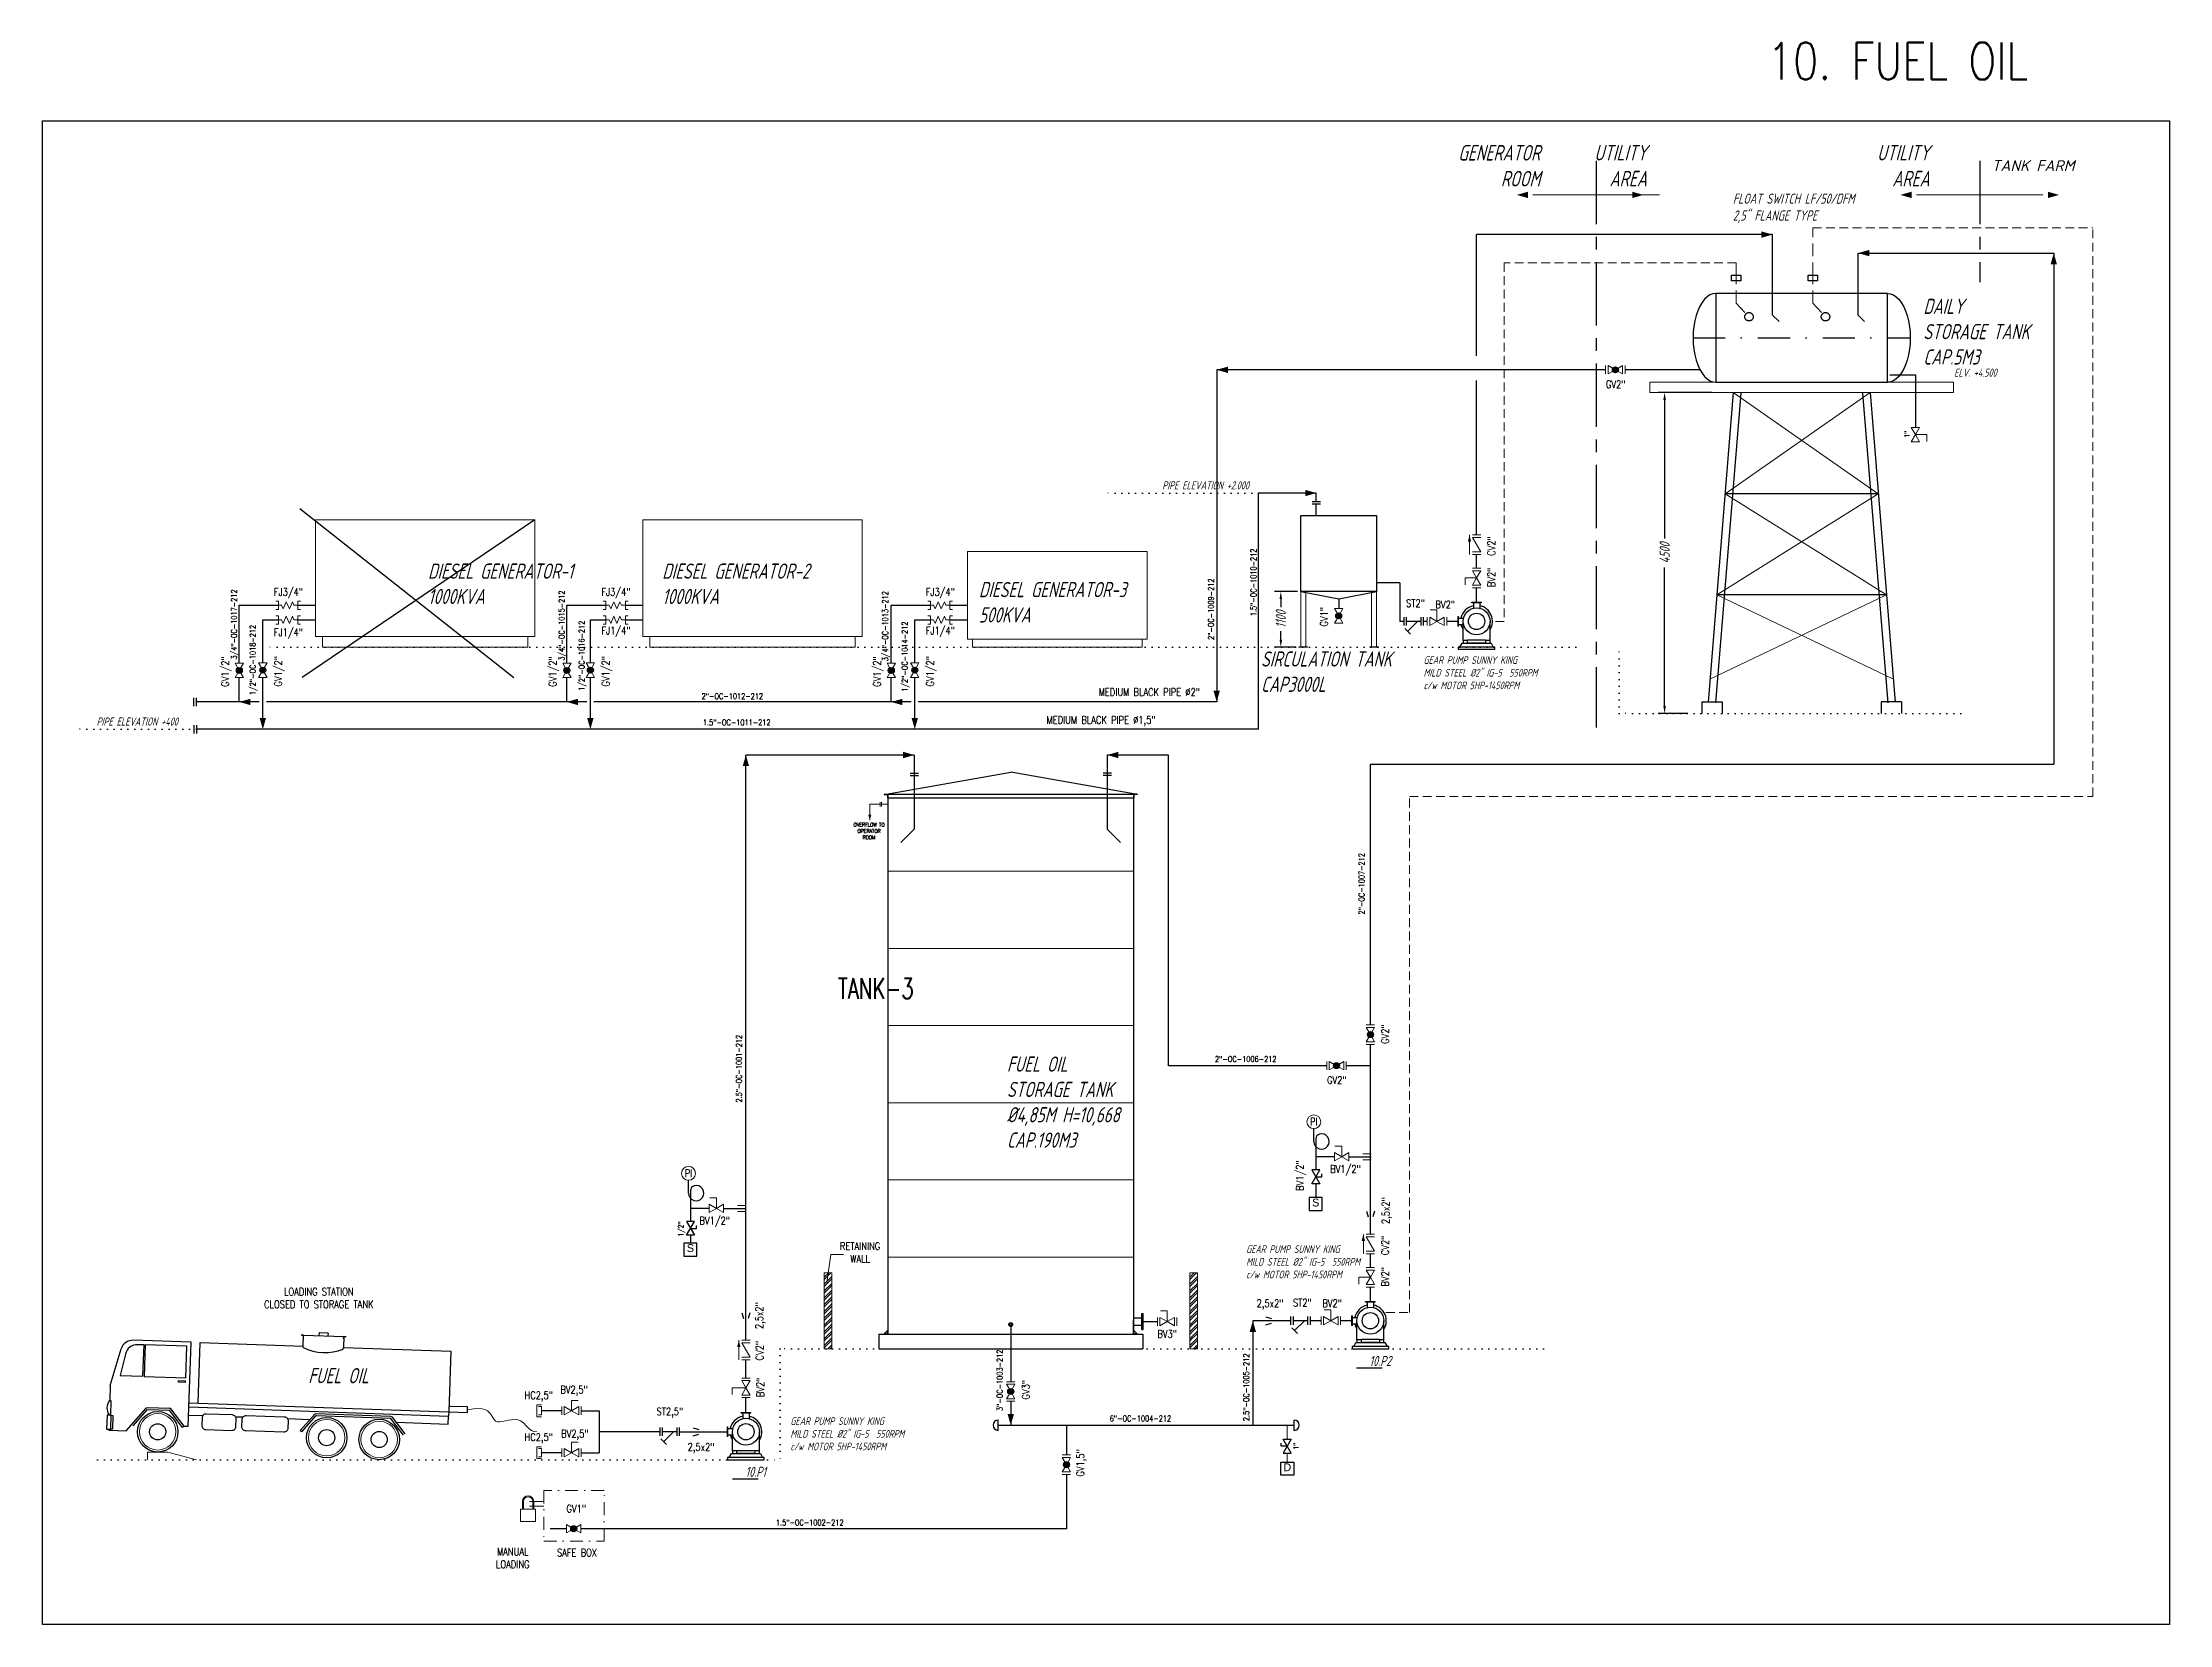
# Model space of a CAD drawing. Extents: x -29512 to 147477, y -5232 to 39709.
# Drawn here: x 141468.2 to 141888.2, y 8972.8 to 9285.3 of the extents above; entities that cross this region are included whole.
import ezdxf
from ezdxf.enums import TextEntityAlignment as Align

# ---------------------------------------------------------------- set-up
doc = ezdxf.new("R2010")
doc.units = 0
for name, pattern in [('CENTER', [2, 1.25, -0.25, 0.25, -0.25]), ('DASHDOT', [25.4, 12.7, -6.35, 0, -6.35]), ('DOTTED', [0.25, 0, -0.25]), ('HIDDEN', [0.375, 0.25, -0.125])]:
    doc.linetypes.add(name, pattern=pattern)
doc.layers.get('0').update_dxf_attribs({"linetype": 'CONTINUOUS'})
doc.layers.get('DEFPOINTS').update_dxf_attribs({"linetype": 'CONTINUOUS'})
for name, color, linetype, lineweight in [('DIMENSI', 20, 'CONTINUOUS', 9), ('FITTING', 7, 'CONTINUOUS', 13), ('TAG', 140, 'CONTINUOUS', 13)]:
    doc.layers.add(name, color=color, linetype=linetype, lineweight=lineweight)
for name, color, linetype in [('DIMENSION', 3, 'CONTINUOUS'), ('HATCH', 4, 'CONTINUOUS'), ('NUVOLA', 6, 'CONTINUOUS'), ('P-707D', 7, 'CONTINUOUS'), ('RED', 1, 'CONTINUOUS'), ('S', 7, 'CONTINUOUS')]:
    doc.layers.add(name, color=color, linetype=linetype)
doc.styles.add('A3', font='arial.ttf', dxfattribs={"height": 0.3})
doc.styles.add('Romans100', font='romans.shx', dxfattribs={"width": 0.8, "height": 200})
doc.styles.add('S', font='ITALIC', dxfattribs={"height": 6})
doc.styles.add('S25', font='SIMPLEX', dxfattribs={"width": 0.8, "height": 0.25})
doc.styles.add('S3S', font='SIMPLEX', dxfattribs={"width": 0.7, "height": 0.3})
doc.styles.add('STYLE4', font='isocp.shx', dxfattribs={"width": 0.8, "oblique": 15, "height": 2})
doc.dimstyles.new('100', dxfattribs={"dimscale": 0, "dimtxt": 2, "dimasz": 1.5, "dimexe": 1.25, "dimexo": 0.625, "dimtad": 0, "dimdec": 1, "dimlfac": 100, "dimdsep": 46, "dimtxsty": 'STYLE4', "dimcen": -1.5, "dimclrd": 4, "dimclre": 4, "dimadec": 0, "dimazin": 0, "dimtfac": 1, "dimtdec": 1, "dimtmove": 2, "dimatfit": 3, "dimfxl": 1, "dimtolj": 1, "dimtzin": 0, "dimarcsym": 0})
doc.dimstyles.new('75', dxfattribs={"dimscale": 0, "dimtxt": 2.5, "dimasz": 1.5, "dimexe": 1.25, "dimexo": 0.625, "dimtad": 0, "dimdec": 1, "dimlfac": 75, "dimdsep": 46, "dimtxsty": 'STYLE4', "dimcen": -1.5, "dimclrd": 1, "dimclre": 1, "dimadec": 0, "dimazin": 0, "dimtfac": 1, "dimtdec": 0, "dimtmove": 2, "dimatfit": 3, "dimfxl": 1, "dimtolj": 1, "dimtzin": 0, "dimarcsym": 0})

msp = doc.modelspace()

# ---------------------------------------------------------------- texts
at = {"layer": 'DEFPOINTS', "color": 2, "insert": (141834.5865, 9281.6399), "char_height": 7.323919, "width": 141.14178, "attachment_point": 5, "style": 'Romans100'}
msp.add_mtext('{\\A1;10. FUEL OIL}', dxfattribs=at)
at = {"layer": 'DIMENSION', "color": 2, "style": 'STYLE4', "oblique": 15, "width": 1.131494}
msp.add_text('TANK FARM', height=2.16952, dxfattribs=at).set_placement((141853.0911, 9259.9024))
at = {"layer": 'DIMENSION', "color": 2, "style": 'STYLE4'}
for s, insert, char_height, attachment_point in [('GENERATOR\\PROOM}', (141763.9612, 9265.057), 3.06855, 3), ('UTILITY\\PAREA}', (141785.0203, 9265.072), 3.06855, 3), ('UTILITY\\PAREA}', (141840.8472, 9265.072), 3.06855, 3), ('FLOAT SWITCH LF/50/DFM\\P2,5" FLANGE TYPE', (141802.0061, 9255.4678), 2, 1), ('{GEAR PUMP SUNNY KING\\PMILD STEEL %%C2" IG-5  550RPM\\Pc/w MOTOR 5HP-1450RPM\\P}', (141740.9298, 9164.0673), 1.5, 1), ('{GEAR PUMP SUNNY KING\\PMILD STEEL %%C2" IG-5  550RPM\\Pc/w MOTOR 5HP-1450RPM\\P}', (141705.9017, 9047.7083), 1.5, 1), ('{GEAR PUMP SUNNY KING\\PMILD STEEL %%C2" IG-5  550RPM\\Pc/w MOTOR 5HP-1450RPM\\P}', (141615.8987, 9013.7403), 1.5, 1)]:
    msp.add_mtext(s, dxfattribs=dict(at, insert=insert, char_height=char_height, attachment_point=attachment_point))
at = {"layer": 'DIMENSION', "color": 4, "char_height": 3, "attachment_point": 1, "style": 'STYLE4'}
for s, insert in [('DAILY\\PSTORAGE TANK\\PCAP.5M3}', (141839.618, 9234.6941)), ('DIESEL GENERATOR-1\\P1000KVA}', (141544.3434, 9182.3896)), ('DIESEL GENERATOR-2\\P1000KVA}', (141590.5883, 9182.3896)), ('DIESEL GENERATOR-3\\P500KVA}', (141653.1252, 9178.7423)), ('SIRCULATION TANK\\PCAP3000L}', (141708.8424, 9165.0341))]:
    msp.add_mtext(s, dxfattribs=dict(at, insert=insert))
at = {"layer": 'DIMENSION', "color": 6, "attachment_point": 1, "style": 'STYLE4'}
for s, insert, char_height in [('ELV. +4.500}', (141845.6988, 9220.8942), 1.6), ('PIPE ELEVATION +2.000}', (141689.3262, 9198.6275), 1.6), ('PIPE ELEVATION +400}', (141478.8977, 9151.978), 1.6), ('FUEL OIL\\PSTORAGE TANK\\P%%c4,85M H=10,668\\PCAP.190M3}', (141658.6644, 9085.0115), 3), ('FUEL OIL}', (141520.6874, 9023.4734), 3)]:
    msp.add_mtext(s, dxfattribs=dict(at, insert=insert, char_height=char_height))
at = {"layer": 'DIMENSION', "color": 1, "char_height": 2, "attachment_point": 1, "style": 'STYLE4'}
for s, insert in [('10.P2}', (141730.2278, 9025.8839)), ('10.P1}', (141607.0272, 9003.9745))]:
    msp.add_mtext(s, dxfattribs=dict(at, insert=insert))
at = {"layer": 'NUVOLA', "color": 0, "insert": (141625.2831, 9100.4791), "char_height": 4.0488, "width": 67.176023, "attachment_point": 1, "style": 'S3S'}
msp.add_mtext('TANK-3}', dxfattribs=at)
at = {"layer": 'S', "style": 'S25', "width": 0.8}
for s, p in [('1"', (141836.9117, 9208.6266)), ('1/2"', (141594.77, 9052.4148)), ('1"', (141716.267, 9008.727))]:
    msp.add_text(s, height=1, rotation=90, dxfattribs=at).set_placement(p, align=Align.RIGHT)
at = {"layer": 'S', "color": 2, "lineweight": 15, "style": 'S25', "width": 0.8}
for s, rotation, p in [('1.5"-OC-1010-212', 90, (141707.909, 9185.3348)), ('3/4"-OC-1017-212', 90, (141506.6006, 9177.2708)), ('2"-OC-1009-212', 90, (141699.5078, 9179.4311)), ('3/4"-OC-1015-212', 90, (141571.294, 9177.059)), ('3/4"-OC-1013-212', 90, (141635.1753, 9176.9336)), ('1/2"-OC-1018-212', 90, (141510.2781, 9170.2736)), ('1/2"-OC-1016-212', 90, (141575.2345, 9171.0958)), ('1/2"-OC-1014-212', 90, (141639.0398, 9170.9313)), ('2"-OC-1012-212', 360, (141610.5068, 9155.6174)), ('1.5"-OC-1011-212', 360, (141611.9868, 9150.4352)), ('2"-OC-1007-212', 90, (141729.2451, 9125.2056)), ('2.5"-OC-1001-212', 90, (141606.2949, 9089.2872)), ('2"-OC-1006-212', 360, (141711.8831, 9083.9468)), ('3"-OC-1003-212', 90, (141657.7997, 9027.1111)), ('2.5"-OC-1005-212', 90, (141706.4766, 9026.354)), ('6"-OC-1004-212', 360, (141691.0871, 9012.9452)), ('1.5"-OC-1002-212', 360, (141626.3939, 8992.3928))]:
    msp.add_text(s, height=1.129135, rotation=rotation, dxfattribs=at).set_placement(p, align=Align.RIGHT)
at = {"layer": 'TAG', "color": 6, "linetype": 'Continuous', "lineweight": 20, "style": 'Romans100', "width": 0.8}
for s, p in [('CV2"', (141755.0628, 9183.9058)), ('BV2"', (141755.0628, 9177.7177)), ('GV1"', (141722.0439, 9169.9514)), ('GV1/2"', (141505.0311, 9158.042)), ('GV1/2"', (141515.5041, 9158.0906)), ('GV1/2"', (141569.7046, 9158.042)), ('GV1/2"', (141580.1776, 9158.0906)), ('GV1/2"', (141633.7652, 9158.042)), ('GV1/2"', (141644.2381, 9158.0906)), ('GV2"', (141734.1034, 9087.5063)), ('CV2"', (141734.1035, 9045.7591)), ('BV2"', (141734.1035, 9039.5709))]:
    msp.add_text(s, height=1.5, rotation=90, dxfattribs=at).set_placement(p)
for p in [(141743.2857, 9173.5481), (141720.9526, 9035.5078)]:
    msp.add_text('BV2"', height=1.5, dxfattribs=at).set_placement(p)
at = {"layer": 'TAG', "color": 6, "lineweight": 20, "style": 'Romans100', "width": 0.8}
for p in [(141734.188, 9057.2167), (141610.5012, 9036.4715)]:
    msp.add_text('2,5x2"', height=1.5, rotation=90, dxfattribs=at).set_placement(p, align=Align.RIGHT)
for p in [(141713.2605, 9035.5181), (141600.898, 9007.1458)]:
    msp.add_text('2,5x2"', height=1.5, dxfattribs=at).set_placement(p, align=Align.RIGHT)
at = {"layer": 'TAG', "color": 6, "lineweight": 20, "attachment_point": 5, "style": 'Romans100'}
for s, insert, char_height, width in [('{GV2"}', (141778.8692, 9217.7996), 1.5, 14.605895), ('{FJ3/4"}', (141516.7682, 9176.5306), 1.5, 17.695912), ('{FJ3/4"}', (141581.4416, 9176.5306), 1.5, 17.695912), ('{FJ3/4"}', (141645.5022, 9176.5306), 1.5, 17.695912), ('{ST2"}', (141739.325, 9174.549), 1.5, 14.605895), ('{FJ1/4"}', (141516.7682, 9168.5526), 1.5, 17.695912), ('{FJ1/4"}', (141581.4416, 9168.8959), 1.5, 17.695912), ('{FJ1/4"}', (141645.5022, 9168.8959), 1.5, 17.695912), ('{MEDIUM BLACK PIPE %%C2"}', (141686.7697, 9156.9919), 1.5, 24.305506), ('{MEDIUM BLACK PIPE %%C1,5"}', (141677.2396, 9151.275), 1.5, 34.180849), ('{OVERFLOW TO OPERATOR ROOM\\P}', (141631.4373, 9129.5507), 0.75, 7.302947), ('{GV2"}', (141723.802, 9080.3472), 1.5, 14.605895), ('{PI}', (141719.2453, 9072.1359), 1.5, 14.605895), ('{BV1/2"}', (141725.5129, 9062.5391), 1.5, 14.605895), ('{PI}', (141595.7663, 9061.9362), 1.5, 14.605895), ('{BV1/2"}', (141600.9574, 9052.3393), 1.5, 14.605895), ('{RETAINING\\PWALL}', (141629.6708, 9046.3074), 1.5, 14.605895), ('{LOADING STATION\\PCLOSED TO STORAGE TANK}', (141522.7791, 9037.304), 1.5, 49.410996), ('{ST2"}', (141716.9855, 9036.4022), 1.5, 14.605895), ('{BV3"}', (141690.2933, 9030.2184), 1.5, 14.605895), ('{HC2,5"}', (141566.205, 9017.8761), 1.5, 14.605895), ('{BV2,5"}', (141573.1794, 9018.9789), 1.5, 14.605895), ('{ST2,5"}', (141592.0947, 9014.6643), 1.5, 14.605895), ('{HC2,5"}', (141566.205, 9009.599), 1.5, 14.605895), ('{BV2,5"}', (141573.3473, 9010.2949), 1.5, 14.605895), ('{GV1"}', (141573.6199, 8995.6946), 1.5, 14.605895), ('{MANUAL\\PLOADING \\P}', (141561.0694, 8985.9538), 1.5, 49.410996)]:
    msp.add_mtext(s, dxfattribs=dict(at, insert=insert, char_height=char_height, width=width))
at = {"layer": 'TAG', "color": 6, "lineweight": 20, "char_height": 1.5, "width": 14.605895, "attachment_point": 5, "rotation": 90, "style": 'Romans100'}
for s, insert in [('{BV1/2"}', (141716.7487, 9061.4863)), ('{CV2"}', (141609.8118, 9026.9035)), ('{BV2"}', (141609.9731, 9019.6484)), ('{GV3"}', (141662.3943, 9019.192)), ('{GV1,5"}', (141673.3904, 9004.7332))]:
    msp.add_mtext(s, dxfattribs=dict(at, insert=insert))
at = {"layer": 'TAG', "color": 2, "lineweight": 20, "insert": (141573.7674, 8987.0348), "char_height": 1.5, "width": 49.410996, "attachment_point": 5, "style": 'Romans100'}
msp.add_mtext('{SAFE BOX}', dxfattribs=at)

# ---------------------------------------------------------------- blocks, each defined once
blk = doc.blocks.new('PRESA', base_point=(1.75, 0.1))
for p, q in [((1.5, 0.1), (1.5, 0.6)), ((1.5, 0.6), (2, 0.6)), ((2, 0.1), (1.5, 0.1)), ((2, 0.6), (2, 0.1))]:
    blk.add_line(p, q)
at = {"style": 'S', "width": 1.2}
blk.add_attdef('1', text='', height=0.3, dxfattribs=at).set_placement((1.75, 0.2), align=Align.CENTER)
blk = doc.blocks.new('FRECC2', base_point=(19.5, 44))
at = {"layer": 'RED'}
blk.add_solid([(19.5, 44), (19.85, 44.1), (19.85, 43.9)], dxfattribs=at)
blk = doc.blocks.new('EwI189')
at = {"layer": 'HATCH', "color": 252}
for p, q in [((-15.22, 12.83), (-15.21, 13.09)), ((-15.17, 13.13), (-14.39, 13.1)), ((-14.35, 13.06), (-14.36, 12.8)), ((-35.85, 7.9), (-34.78, 11.52)), ((-27.91, 12.18), (-33.59, 12.37)), ((-28.16, 3.9), (-27.87, 12.13)), ((-27.18, 6.19), (-26.97, 12.14)), ((-26.97, 12.14), (-16.81, 11.79)), ((-16.81, 11.64), (-16.81, 11.79)), ((-12.85, 11.5), (-12.84, 11.65)), ((-12.84, 11.65), (-2.23, 11.28)), ((-2.23, 11.28), (-2.44, 5.29)), ((-35.85, 7.9), (-35.91, 6.43)), ((-35.91, 6.43), (-35.79, 6.43)), ((-35.79, 6.43), (-35.84, 4.96)), ((-35.75, 4.96), (-35.6, 4.95)), ((-35.6, 4.95), (-35.64, 3.58)), ((-34.26, 3.45), (-32.32, 5.66)), ((-33.58, 3.93), (-32.17, 5.52)), ((-32.32, 5.66), (-32.16, 5.72)), ((-32.17, 5.52), (-30.01, 5.45)), ((-32.16, 5.72), (-30.01, 5.65)), ((-29.85, 5.57), (-30.01, 5.65)), ((-28.72, 3.76), (-30.01, 5.45)), ((-28.56, 3.88), (-29.85, 5.57)), ((-28.12, 4.98), (-26.7, 4.93)), ((-28.1, 5.78), (-2.45, 4.89)), ((-28.08, 6.18), (-2.44, 5.29)), ((-23.49, 4.82), (-22.74, 4.8)), ((-18.36, 4.64), (-16.12, 4.56)), ((-17.08, 3.48), (-15.67, 5.08)), ((-16.93, 3.34), (-15.52, 4.94)), ((-15.67, 5.08), (-15.51, 5.14)), ((-15.52, 4.94), (-8.18, 4.69)), ((-15.51, 5.14), (-8.18, 4.89)), ((-8.18, 4.89), (-8.02, 4.81)), ((-6.89, 2.99), (-8.18, 4.69)), ((-6.73, 3.12), (-8.02, 4.81)), ((-7.61, 4.27), (-2.48, 4.09)), ((-2.48, 4.09), (-2.45, 4.89)), ((-2.44, 5.29), (-2.45, 4.89)), ((-36, 3.6), (-36.01, 3.5)), ((-36.01, 3.5), (-34.29, 3.44)), ((-35.64, 3.58), (-35.79, 3.59)), ((-28.56, 3.88), (-28.72, 3.76)), ((-28.56, 3.88), (-28.2, 3.87)), ((-17.09, 3.47), (-16.93, 3.35))]:
    blk.add_line(p, q, dxfattribs=at)
for points in [[(-16.79, 12.87), (-16.8, 12.69), (-16.78, 12.69), (-16.77, 12.88), (-16.97, 12.89), (-16.97, 12.87)], [(-12.78, 12.73), (-12.79, 12.55), (-12.81, 12.55), (-12.8, 12.75), (-12.6, 12.74), (-12.6, 12.72)], [(-28.29, 11.78), (-32.4, 11.93), (-32.51, 8.8), (-28.4, 8.66)], [(-29.12, 8.39), (-28.46, 8.37), (-28.47, 8.2), (-29.13, 8.22)], [(-36.22, 3.6), (-35.79, 3.59), (-35.75, 4.96), (-36.17, 4.97)], [(-2.44, 5.29), (-0.59, 5.22), (-0.57, 5.78), (-2.42, 5.84)]]:
    blk.add_lwpolyline(points, close=True, dxfattribs=at)
blk.add_lwpolyline([(-16.81, 11.79), (-16.77, 12.88), (-12.8, 12.75), (-12.84, 11.65)], dxfattribs=at)
for points in [[(-32.52, 11.91), (-33.15, 11.93, 0.356686), (-34.36, 11.01), (-34.87, 8.88), (-32.63, 8.81)], [(-23.8, 4.99), (-26.38, 5.08, 0.414214), (-26.79, 4.7), (-26.82, 3.97, 0.414214), (-26.43, 3.56), (-23.85, 3.47, 0.414214), (-23.44, 3.85), (-23.41, 4.58, 0.414214)], [(-22.42, 4.94), (-18.67, 4.81, -0.414214), (-18.29, 4.4), (-18.31, 3.67, -0.414214), (-18.72, 3.29), (-22.47, 3.42, -0.414214), (-22.86, 3.83), (-22.83, 4.56, -0.414214)]]:
    blk.add_lwpolyline(points, format="xyb", close=True, dxfattribs=at)
for centre, radius in [((-31.17, 3.33), 2), ((-14.48, 2.75), 2), ((-9.3, 2.57), 2), ((-31.17, 3.33), 0.799), ((-14.48, 2.75), 0.799), ((-9.3, 2.57), 0.799)]:
    blk.add_circle(centre, radius, dxfattribs=at)
at = {"layer": 'HATCH', "color": 252, "lineweight": 9}
for centre in [(-31.17, 3.33), (-14.48, 2.75), (-9.3, 2.57)]:
    blk.add_circle(centre, 1.8, dxfattribs=at)
at = {"layer": 'HATCH', "color": 252}
for centre, radius, start, end in [((-15.17, 13.09), 0.04, 88, 178), ((-14.39, 13.06), 0.04, 358, 88), ((-33.63, 11.17), 1.2, 88, 163.441), ((-27.91, 12.14), 0.04, 358, 88), ((-14.67, 16.2), 5.04, 244.8098, 291.1902), ((-34.95, 5.67), 1.23, 141.2209, 214.7791), ((-27.14, 6.19), 0.04, 178, 268), ((-34.29, 3.48), 0.04, 268, 318.5595), ((-28.2, 3.91), 0.04, 268, 358)]:
    blk.add_arc(centre, radius, start, end, dxfattribs=at)
blk = doc.blocks.new('*D58')
at = {"layer": 'DEFPOINTS', "color": 0}
for p in [(141788.53, 9216.19), (141798.5, 9216.19), (141793.71, 9152.76)]:
    blk.add_point(p, dxfattribs=at)
at = {"layer": 'DIMENSION', "color": 1, "lineweight": -2}
for p, q in [((141797.87, 9216.19), (141787.28, 9216.19)), ((141788.53, 9214.69), (141788.53, 9187.36)), ((141788.53, 9154.26), (141788.53, 9181.6)), ((141793.09, 9152.76), (141787.28, 9152.76))]:
    blk.add_line(p, q, dxfattribs=at)
at = {"layer": 'DIMENSION', "color": 1}
for points in [[(141788.28, 9214.69), (141788.78, 9214.69), (141788.53, 9216.19)], [(141788.28, 9154.26), (141788.78, 9154.26), (141788.53, 9152.76)]]:
    blk.add_solid(points, dxfattribs=at)
at = {"layer": 'DIMENSION', "color": 0, "insert": (141788.53, 9184.48), "char_height": 2, "attachment_point": 5, "rotation": 90, "style": 'STYLE4'}
blk.add_mtext('\\A1;4500', dxfattribs=at)
blk = doc.blocks.new('A$C4E6B7AA7')
at = {"layer": 'FITTING', "lineweight": 20}
for p, q in [((0, 88), (-56, 88)), ((0, -88), (0, 88)), ((0, 0), (83, 0)), ((83, 0), (115, 75)), ((115, 75), (180, -75)), ((245, 75), (180, -75)), ((245, 75), (310, -75)), ((310, -75), (342, 0)), ((342, 0), (410, 0)), ((410, -88), (410, 88)), ((466, 88), (410, 88)), ((0, -88), (-56, -88)), ((466, -88), (410, -88))]:
    blk.add_line(p, q, dxfattribs=at)
blk = doc.blocks.new('*D59')
at = {"layer": 'DEFPOINTS', "color": 0, "linetype": 'ByBlock', "ltscale": 0.5}
for p in [(141712.74, 9176.89), (141716.67, 9176.89), (141716.32, 9165.87)]:
    blk.add_point(p, dxfattribs=at)
at = {"layer": 'FITTING', "color": 4, "linetype": 'ByBlock', "lineweight": -2, "ltscale": 0.5}
for p, q in [((141716.04, 9176.89), (141711.49, 9176.89)), ((141712.74, 9175.39), (141712.74, 9173.75)), ((141712.74, 9167.37), (141712.74, 9169.01)), ((141715.7, 9165.87), (141711.49, 9165.87))]:
    blk.add_line(p, q, dxfattribs=at)
at = {"layer": 'FITTING', "color": 4, "linetype": 'ByBlock', "ltscale": 0.5}
for points in [[(141712.49, 9175.39), (141712.99, 9175.39), (141712.74, 9176.89)], [(141712.49, 9167.37), (141712.99, 9167.37), (141712.74, 9165.87)]]:
    blk.add_solid(points, dxfattribs=at)
at = {"layer": 'FITTING', "color": 0, "linetype": 'ByBlock', "ltscale": 0.5, "insert": (141712.74, 9171.38), "char_height": 2, "attachment_point": 5, "rotation": 90, "style": 'STYLE4'}
blk.add_mtext('\\A1;1100', dxfattribs=at)

# ---------------------------------------------------------------- dimensions: what is measured, and where the dimension line sits
at = {"layer": 'DIMENSION', "color": 7}
dim = msp.add_linear_dim(base=(141788.5307, 9216.1886), p1=(141793.7105, 9152.762), p2=(141798.4953, 9216.1886), angle=90, text='4500', dimstyle='75', override={"dimscale": 1}, dxfattribs=at)
dim.commit()
dim.dimension.update_dxf_attribs({"geometry": '*D58', "text_midpoint": (141788.5307, 9184.4753)})
at = {"layer": 'FITTING', "linetype": 'ByBlock', "ltscale": 0.5}
dim = msp.add_linear_dim(base=(141712.7372, 9176.8929), p1=(141716.3224, 9165.867), p2=(141716.6669, 9176.8929), angle=90, text='1100', dimstyle='100', override={"dimscale": 1}, dxfattribs=at)
dim.commit()
dim.dimension.update_dxf_attribs({"geometry": '*D59', "text_midpoint": (141712.7372, 9171.38)})

# ---------------------------------------------------------------- hatches: boundary and pattern name
h = msp.add_hatch(color=256)
edge = h.paths.add_edge_path()
edge.add_arc((141778.7996, 9220.6574), 0.5901, 0, 360)
h = msp.add_hatch(color=256)
edge = h.paths.add_edge_path()
edge.add_arc((141724.1669, 9172.0648), 0.5901, 0, 360)
h = msp.add_hatch(color=256)
edge = h.paths.add_edge_path()
edge.add_arc((141507.0817, 9161.2741), 0.5901, 0, 360)
h = msp.add_hatch(color=256)
edge = h.paths.add_edge_path()
edge.add_arc((141511.7244, 9161.3228), 0.5901, 0, 360)
h = msp.add_hatch(color=256)
edge = h.paths.add_edge_path()
edge.add_arc((141571.7551, 9161.2741), 0.5901, 0, 360)
h = msp.add_hatch(color=256)
edge = h.paths.add_edge_path()
edge.add_arc((141576.3979, 9161.3228), 0.5901, 0, 360)
h = msp.add_hatch(color=256)
edge = h.paths.add_edge_path()
edge.add_arc((141635.8157, 9161.2741), 0.5901, 0, 360)
h = msp.add_hatch(color=256)
edge = h.paths.add_edge_path()
edge.add_arc((141640.4584, 9161.3228), 0.5901, 0, 360)
h = msp.add_hatch(color=256)
edge = h.paths.add_edge_path()
edge.add_arc((141730.437, 9089.3334), 0.5901, 0, 360)
h = msp.add_hatch(color=256)
edge = h.paths.add_edge_path()
edge.add_arc((141723.7325, 9083.205), 0.5901, 0, 360)
h = msp.add_hatch(color=256)
edge = h.paths.add_edge_path()
edge.add_arc((141659.4122, 9018.8405), 0.5901, 0, 360)
h = msp.add_hatch(color=256)
edge = h.paths.add_edge_path()
edge.add_arc((141670.4082, 9004.3817), 0.5901, 0, 360)
h = msp.add_hatch(color=256)
edge = h.paths.add_edge_path()
edge.add_arc((141573.118, 8991.7454), 0.5901, 0, 360)
at = {"layer": 'FITTING', "linetype": 'ByBlock', "lineweight": 9, "ltscale": 0.5}
h = msp.add_hatch(dxfattribs=at)
h.set_pattern_fill('ANSI32', color=252, scale=0.1, style=0)
h.set_pattern_definition([(45, (-1951.5524, -53.8294), (-0.673519209, 0.673519209), []), (45, (-1951.1034, -53.8294), (-0.673519209, 0.673519209), [])])
h.paths.add_polyline_path([(141622.5659, 9027.3001), (141622.5659, 9042.3001), (141624.0659, 9042.3001), (141624.0659, 9027.3001)])
h = msp.add_hatch(dxfattribs=at)
h.set_pattern_fill('ANSI32', color=252, scale=0.1, style=0)
h.set_pattern_definition([(45, (-1879.3598, -53.8294), (-0.673519209, 0.673519209), []), (45, (-1878.9108, -53.8294), (-0.673519209, 0.673519209), [])])
h.paths.add_polyline_path([(141694.7584, 9027.3001), (141694.7584, 9042.3001), (141696.2584, 9042.3001), (141696.2584, 9027.3001)])

# ---------------------------------------------------------------- linework, layer by layer
at = {"color": 7, "lineweight": 20}
for p, q in [((141838.0468, 9207.8471), (141840.3155, 9207.8471)), ((141840.3155, 9206.5162), (141840.3155, 9207.8471)), ((141751.3962, 9179.5448), (141749.1275, 9179.5448)), ((141749.1275, 9178.2139), (141749.1275, 9179.5448)), ((141742.2406, 9173.2406), (141743.5715, 9173.2406)), ((141743.5715, 9170.9718), (141743.5715, 9173.2406)), ((141723.4391, 9067.2802), (141724.77, 9067.2802)), ((141724.77, 9065.2103), (141724.77, 9067.2802)), ((141599.9601, 9057.0804), (141601.2911, 9057.0804)), ((141601.2911, 9055.0106), (141601.2911, 9057.0804)), ((141730.437, 9041.3981), (141728.1682, 9041.3981)), ((141728.1682, 9040.0672), (141728.1682, 9041.3981)), ((141688.9605, 9034.7933), (141690.2914, 9034.7933)), ((141690.2914, 9032.6577), (141690.2914, 9034.7933)), ((141721.2813, 9034.9606), (141722.6122, 9034.9606)), ((141722.6122, 9032.8251), (141722.6122, 9034.9606)), ((141607.1153, 9019.5788), (141604.3845, 9019.5788)), ((141604.3845, 9018.2479), (141604.3845, 9019.5788)), ((141574.0084, 9017.0996), (141572.6775, 9017.0996)), ((141572.6775, 9015.0298), (141572.6775, 9017.0996)), ((141572.6775, 9006.7527), (141572.6775, 9008.8225)), ((141574.0084, 9008.8225), (141572.6775, 9008.8225))]:
    msp.add_line(p, q, dxfattribs=at)
at = {"color": 7}
for p, q in [((141718.9296, 9194.6503), (141720.5782, 9194.6503)), ((141718.9296, 9194.1557), (141720.5782, 9194.1557)), ((141737.083, 9170.1475), (141737.083, 9171.7961)), ((141738.3559, 9168.4701), (141737.2456, 9169.5804)), ((141737.5776, 9170.1475), (141737.5776, 9171.7961)), ((141740.4331, 9170.9718), (141737.5776, 9170.9718)), ((141739.7635, 9170.9718), (141737.8008, 9169.0253)), ((141740.4331, 9170.1475), (141740.4331, 9171.7961)), ((141740.9277, 9170.1475), (141740.9277, 9171.7961)), ((141498.0998, 9154.2239), (141498.0998, 9155.8725)), ((141498.5944, 9154.2239), (141498.5944, 9155.8725)), ((141498.0998, 9150.4887), (141498.0998, 9148.8401)), ((141498.5944, 9150.4887), (141498.5944, 9148.8401)), ((141639.5411, 9141.011), (141641.1897, 9141.011)), ((141639.5411, 9140.5163), (141641.1897, 9140.5163)), ((141679.2832, 9141.011), (141677.6346, 9141.011)), ((141679.2832, 9140.5163), (141677.6346, 9140.5163)), ((141714.7436, 9032.0008), (141714.7436, 9033.6494)), ((141716.0165, 9030.3234), (141714.9062, 9031.4336)), ((141715.2382, 9032.0008), (141715.2382, 9033.6494)), ((141718.0937, 9032.8251), (141715.2382, 9032.8251)), ((141717.424, 9032.8251), (141715.4613, 9030.8785)), ((141718.0937, 9032.0008), (141718.0937, 9033.6494)), ((141718.5883, 9032.0008), (141718.5883, 9033.6494)), ((141590.1683, 9010.0669), (141590.1683, 9011.7155)), ((141591.4411, 9008.3895), (141590.3309, 9009.4998)), ((141590.6629, 9010.0669), (141590.6629, 9011.7155)), ((141593.5183, 9010.8912), (141590.6629, 9010.8912)), ((141592.8487, 9010.8912), (141590.886, 9008.9447)), ((141593.5183, 9010.0669), (141593.5183, 9011.7155)), ((141594.013, 9010.0669), (141594.013, 9011.7155))]:
    msp.add_line(p, q, dxfattribs=at)
at = {"color": 30, "lineweight": 20}
for p, q in [((141751.3962, 9188.0372), (141751.3962, 9188.0441)), ((141730.437, 9049.8905), (141730.437, 9049.8973)), ((141607.1153, 9028.9767), (141607.1153, 9028.9835))]:
    msp.add_line(p, q, dxfattribs=at)
at = {"color": 4, "lineweight": 20}
for p, q in [((141633.6258, 9134.8322), (141631.5824, 9134.8322)), ((141631.5824, 9134.8322), (141631.5824, 9131.7015)), ((141635.1622, 9134.8322), (141633.8732, 9134.8322))]:
    msp.add_line(p, q, dxfattribs=at)
for p, q in [((141720.4315, 9062.6507), (141718.8579, 9062.6507)), ((141718.8579, 9062.6507), (141720.4315, 9059.8968)), ((141718.8579, 9059.8968), (141720.4315, 9062.6507)), ((141720.4315, 9059.8968), (141718.8579, 9059.8968)), ((141719.6447, 9061.2738), (141720.8249, 9061.2738)), ((141720.8249, 9061.2738), (141720.8249, 9061.8639)), ((141596.9525, 9052.451), (141595.3789, 9052.451)), ((141595.3789, 9052.451), (141596.9525, 9049.6971)), ((141595.3789, 9049.6971), (141596.9525, 9052.451)), ((141596.1657, 9051.074), (141597.3459, 9051.074)), ((141597.3459, 9051.074), (141597.3459, 9051.6641)), ((141596.9525, 9049.6971), (141595.3789, 9049.6971)), ((141713.2245, 9009.4466), (141714.7981, 9009.4466)), ((141714.7981, 9009.4466), (141713.2245, 9006.6928)), ((141714.7981, 9006.6928), (141713.2245, 9009.4466)), ((141712.8311, 9008.0697), (141712.8311, 9008.6598)), ((141714.0113, 9008.0697), (141712.8311, 9008.0697)), ((141713.2245, 9006.6928), (141714.7981, 9006.6928))]:
    msp.add_line(p, q)
for centre, radius in [((141778.7996, 9220.6574), 0.5901), ((141724.1669, 9172.0648), 0.5901), ((141507.0817, 9161.2741), 0.5901), ((141511.7244, 9161.3228), 0.5901), ((141571.7551, 9161.2741), 0.5901), ((141576.3979, 9161.3228), 0.5901), ((141635.8157, 9161.2741), 0.5901), ((141640.4584, 9161.3228), 0.5901), ((141730.437, 9089.3334), 0.5901), ((141723.7325, 9083.205), 0.5901), ((141659.4122, 9032.0743), 0.3934), ((141659.4122, 9032.0743), 0.1969), ((141659.4122, 9018.8405), 0.5901), ((141670.4082, 9004.3817), 0.5901), ((141573.118, 8991.7454), 0.5901)]:
    msp.add_circle(centre, radius)
at = {"color": 7, "lineweight": 20}
for centre in [(141719.2628, 9072.1347), (141595.7838, 9061.935)]:
    msp.add_circle(centre, 1.3668, dxfattribs=at)
at = {"color": 4, "lineweight": 20}
msp.add_solid([(141631.5824, 9131.7015), (141631.8972, 9132.803), (141631.2677, 9132.803)], dxfattribs=at)
at = {"layer": 'DIMENSI', "color": 1}
for p, q in [((141829.0974, 9216.182), (141800.462, 9196.182)), ((141802.0881, 9216.182), (141830.7235, 9196.182)), ((141830.7235, 9196.182), (141798.8359, 9176.182)), ((141800.462, 9196.182), (141832.3496, 9176.182)), ((141832.3496, 9176.182), (141797.4852, 9159.5692)), ((141798.8359, 9176.182), (141833.7003, 9159.5692))]:
    msp.add_line(p, q, dxfattribs=at)
at = {"layer": 'DIMENSI', "color": 0, "linetype": 'ByBlock', "lineweight": 9}
for points in [[(141750.4305, 9174.763), (141752.3619, 9174.763)], [(141750.4305, 9174.6164), (141752.3619, 9174.6164)], [(141747.6819, 9170.0061), (141747.6819, 9171.9375)], [(141747.8285, 9170.0061), (141747.8285, 9171.9375)], [(141729.4713, 9036.6162), (141731.4027, 9036.6162)], [(141729.4713, 9036.4697), (141731.4027, 9036.4697)], [(141726.7227, 9031.8594), (141726.7227, 9033.7908)], [(141726.8692, 9031.8594), (141726.8692, 9033.7908)], [(141606.1496, 9014.6824), (141608.081, 9014.6824)], [(141606.1496, 9014.5358), (141608.081, 9014.5358)], [(141603.401, 9009.9255), (141603.401, 9011.8569)], [(141603.5476, 9009.9255), (141603.5476, 9011.8569)]]:
    msp.add_lwpolyline(points, close=True, dxfattribs=at)
at = {"layer": 'DIMENSION', "color": 4, "linetype": 'HIDDEN', "lineweight": 13, "ltscale": 10}
for p, q in [((141817.7857, 9239.3733), (141817.7857, 9248.6855)), ((141802.677, 9239.3733), (141802.677, 9241.7645)), ((141802.677, 9233.7967), (141802.677, 9240.2193)), ((141817.7857, 9233.7967), (141817.7857, 9240.2193)), ((141802.677, 9233.7967), (141804.6201, 9231.7435)), ((141817.7857, 9233.7967), (141819.7288, 9231.7435))]:
    msp.add_line(p, q, dxfattribs=at)
at = {"layer": 'DIMENSION', "color": 4, "linetype": 'HIDDEN', "lineweight": 13, "ltscale": 7}
for p, q in [((141817.7857, 9248.6855), (141873.0857, 9248.6855)), ((141873.0857, 9136.3799), (141873.0857, 9248.6855)), ((141802.677, 9241.7645), (141756.876, 9241.7645)), ((141756.876, 9241.7645), (141756.876, 9170.9718)), ((141756.876, 9170.9718), (141754.5391, 9170.9718)), ((141738.1472, 9034.4484), (141738.1472, 9136.3799)), ((141738.1472, 9136.3799), (141873.0857, 9136.3799)), ((141733.4744, 9034.4484), (141738.1472, 9034.4484))]:
    msp.add_line(p, q, dxfattribs=at)
at = {"layer": 'DIMENSION', "color": 7, "linetype": 'DASHDOT', "ltscale": 0.5}
msp.add_line((141794.1445, 9226.9694), (141837.041, 9226.9694), dxfattribs=at)
at = {"layer": 'DIMENSION', "color": 7}
for p, q in [((141802.0881, 9216.182), (141797.1138, 9155.002)), ((141803.5831, 9216.0605), (141798.6089, 9154.8804)), ((141827.6023, 9216.0605), (141832.5766, 9154.8804)), ((141829.0974, 9216.182), (141834.0716, 9155.002)), ((141830.7235, 9196.182), (141800.462, 9196.182)), ((141832.3496, 9176.182), (141798.8359, 9176.182)), ((141795.8741, 9155.0983), (141799.8741, 9155.0983)), ((141795.8741, 9155.0983), (141795.8741, 9152.762)), ((141799.8741, 9155.0983), (141799.8741, 9152.762)), ((141835.3113, 9155.0983), (141831.3113, 9155.0983)), ((141831.3113, 9155.0983), (141831.3113, 9152.762)), ((141835.3113, 9155.0983), (141835.3113, 9152.762)), ((141633.3407, 9030.1573), (141685.4836, 9030.1573)), ((141633.3407, 9030.1573), (141633.3407, 9027.3001)), ((141685.4836, 9030.1573), (141685.4836, 9027.3001)), ((141633.3407, 9027.3001), (141685.4836, 9027.3001))]:
    msp.add_line(p, q, dxfattribs=at)
at = {"layer": 'DIMENSION', "color": 3, "lineweight": 25}
for p, q in [((141519.0267, 9193.269), (141561.266, 9159.897)), ((141565.4187, 9191.0491), (141519.469, 9159.897)), ((141716.6669, 9176.8929), (141724.1669, 9175.44)), ((141724.1669, 9175.44), (141731.6669, 9176.8929)), ((141634.805, 9136.8373), (141659.4122, 9141.1762)), ((141684.0193, 9136.8373), (141659.4122, 9141.1762)), ((141635.1622, 9136.8373), (141635.1622, 9030.1573)), ((141635.1622, 9136.8373), (141683.6622, 9136.8373)), ((141683.6622, 9136.8373), (141683.6622, 9030.1573))]:
    msp.add_line(p, q, dxfattribs=at)
at = {"layer": 'DIMENSION', "color": 0, "linetype": 'ByBlock', "ltscale": 0.5}
for p, q in [((141752.3619, 9174.6164), (141752.3619, 9174.763)), ((141719.6447, 9065.2103), (141719.6447, 9062.6507)), ((141719.6447, 9059.8968), (141719.6447, 9057.1679)), ((141596.1657, 9055.0106), (141596.1657, 9052.451)), ((141596.1657, 9049.6971), (141596.1657, 9048.1756)), ((141731.4027, 9036.4697), (141731.4027, 9036.6162)), ((141608.081, 9014.5358), (141608.081, 9014.6824)), ((141656.9548, 9011.1719), (141656.9548, 9013.2095)), ((141715.3651, 9011.1719), (141715.3651, 9013.2095))]:
    msp.add_line(p, q, dxfattribs=at)
at = {"layer": 'DIMENSION', "color": 0, "lineweight": 25}
for p, q in [((141634.4479, 9136.8373), (141635.1622, 9136.8373)), ((141634.4479, 9136.8373), (141634.4479, 9136.7659)), ((141634.4479, 9136.7659), (141635.0907, 9136.7659)), ((141635.0907, 9136.7659), (141635.0907, 9136.123)), ((141635.0907, 9136.123), (141635.1622, 9136.123)), ((141635.1622, 9136.8373), (141635.1622, 9136.123)), ((141635.1622, 9136.123), (141683.6622, 9136.123)), ((141683.6622, 9136.8373), (141683.6622, 9136.123)), ((141684.3764, 9136.8373), (141683.6622, 9136.8373)), ((141683.7336, 9136.123), (141683.6622, 9136.123)), ((141684.3764, 9136.7659), (141683.7336, 9136.7659)), ((141683.7336, 9136.7659), (141683.7336, 9136.123)), ((141684.3764, 9136.8373), (141684.3764, 9136.7659)), ((141634.4479, 9030.2287), (141635.0907, 9030.8716)), ((141634.4479, 9030.2287), (141635.0907, 9030.2287)), ((141634.4479, 9030.1573), (141634.4479, 9030.2287)), ((141634.4479, 9030.1573), (141635.1622, 9030.1573)), ((141635.0907, 9030.2287), (141635.0907, 9030.8716)), ((141635.0907, 9030.8716), (141635.1622, 9030.8716)), ((141635.1622, 9030.1573), (141635.1622, 9030.8716)), ((141683.6622, 9030.1573), (141683.6622, 9030.8716)), ((141683.7336, 9030.8716), (141683.6622, 9030.8716)), ((141683.7336, 9030.8716), (141683.6622, 9030.8716)), ((141684.3764, 9030.1573), (141683.6622, 9030.1573)), ((141683.7336, 9030.2287), (141683.7336, 9030.8716)), ((141683.7336, 9030.8716), (141684.3764, 9030.2287)), ((141684.3764, 9030.2287), (141683.7336, 9030.2287)), ((141684.3764, 9030.1573), (141684.3764, 9030.2287))]:
    msp.add_line(p, q, dxfattribs=at)
at = {"layer": 'DIMENSION', "color": 8, "lineweight": 0}
for p, q in [((141635.1622, 9121.5973), (141683.6622, 9121.5973)), ((141635.1622, 9106.3573), (141683.6622, 9106.3573)), ((141635.1622, 9106.3573), (141683.6622, 9106.3573)), ((141635.1622, 9091.1173), (141683.6622, 9091.1173)), ((141635.1622, 9075.8773), (141683.6622, 9075.8773)), ((141635.1622, 9060.6373), (141683.6622, 9060.6373)), ((141635.1622, 9045.3973), (141683.6622, 9045.3973))]:
    msp.add_line(p, q, dxfattribs=at)
at = {"layer": 'DIMENSION', "color": 7, "lineweight": 25}
for p, q in [((141685.3274, 9034.2314), (141685.5938, 9034.2314)), ((141685.3274, 9031.0841), (141685.3274, 9034.2314)), ((141685.5938, 9031.0841), (141685.5938, 9034.2314)), ((141683.6622, 9030.7839), (141683.6622, 9032.9179)), ((141685.3274, 9031.0841), (141685.5938, 9031.0841))]:
    msp.add_line(p, q, dxfattribs=at)
at = {"layer": 'DIMENSION', "color": 7, "linetype": 'ByBlock', "lineweight": 25, "ltscale": 5}
for p, q in [((141683.6622, 9033.3988), (141685.3274, 9033.3988)), ((141683.6622, 9031.9167), (141685.3274, 9031.9167))]:
    msp.add_line(p, q, dxfattribs=at)
at = {"layer": 'DIMENSION', "color": 32, "lineweight": 25}
msp.add_line((141683.6622, 9030.5537), (141683.6622, 9031.9037), dxfattribs=at)
at = {"layer": 'DIMENSION', "color": 1}
for p, q in [((141727.6997, 9023.491), (141732.7589, 9023.491)), ((141604.4992, 9001.5816), (141609.5583, 9001.5816))]:
    msp.add_line(p, q, dxfattribs=at)
at = {"layer": 'DIMENSION', "color": 0, "linetype": 'ByBlock', "lineweight": 15, "ltscale": 0.5}
for p, q in [((141714.0113, 9012.1907), (141714.0113, 9009.4466)), ((141714.0113, 9006.6928), (141714.0113, 9004.8779))]:
    msp.add_line(p, q, dxfattribs=at)
at = {"layer": 'DIMENSION', "color": 6, "linetype": 'ByBlock', "ltscale": 0.5}
msp.add_lwpolyline([(141888.2217, 8972.828), (141468.2217, 8972.828), (141468.2217, 9269.828), (141888.2217, 9269.828)], close=True, dxfattribs=at)
at = {"layer": 'DIMENSION', "color": 4}
for points in [[(141803.5917, 9238.2193), (141801.7623, 9238.2193), (141801.7623, 9239.3733), (141803.5917, 9239.3733)], [(141818.7004, 9238.2193), (141816.871, 9238.2193), (141816.871, 9239.3733), (141818.7004, 9239.3733)]]:
    msp.add_lwpolyline(points, close=True, dxfattribs=at)
at = {"layer": 'DIMENSION', "color": 7}
msp.add_lwpolyline([(141798.6711, 9218.182), (141832.5144, 9218.182), (141832.5144, 9235.7569), (141798.6711, 9235.7569)], close=True, dxfattribs=at)
at = {"layer": 'DIMENSION', "color": 3, "lineweight": 25, "flags": 128}
msp.add_lwpolyline([(141716.6669, 9176.8929), (141716.6669, 9191.8929), (141731.6669, 9191.8929), (141731.6669, 9176.8929)], close=True, dxfattribs=at)
at = {"layer": 'DIMENSION', "color": 0, "linetype": 'ByBlock', "ltscale": 0.5}
for points in [[(141750.7608, 9174.0499, 0.29941233), (141748.3182, 9171.6072)], [(141754.0614, 9169.306, 0.52247313), (141752.0316, 9174.0499)], [(141748.3182, 9170.3365, 0.08899884), (141748.7311, 9169.306)], [(141729.8016, 9035.9031, 0.29941233), (141727.3589, 9033.4605)], [(141733.1021, 9031.1593, 0.52247313), (141731.0723, 9035.9031)], [(141727.3589, 9032.1897, 0.08899884), (141727.7718, 9031.1593)], [(141606.4799, 9013.9693, 0.29941233), (141604.0373, 9011.5266)], [(141609.7805, 9009.2254, 0.52247313), (141607.7507, 9013.9693)], [(141604.0373, 9010.2558, 0.08899884), (141604.4502, 9009.2254)]]:
    msp.add_lwpolyline(points, format="xyb", dxfattribs=at)
for points in [[(141750.4305, 9174.6164), (141750.4305, 9174.763)], [(141750.7608, 9174.6164), (141750.7608, 9173.5601)], [(141752.0316, 9174.6164), (141752.0316, 9173.5601)], [(141747.6819, 9171.9375), (141747.8285, 9171.9375)], [(141747.8285, 9170.0061), (141747.6819, 9170.0061)], [(141747.8285, 9171.6072), (141748.8079, 9171.6072)], [(141747.8285, 9170.3365), (141748.8079, 9170.3365)], [(141748.7311, 9167.1771), (141748.7311, 9170.9718)], [(141754.0614, 9167.1771), (141754.0614, 9170.9718)], [(141748.1022, 9165.867), (141748.5252, 9166.6672), (141754.2672, 9166.6672), (141754.6902, 9165.867)], [(141749.6212, 9167.1771), (141748.7311, 9167.1771), (141748.7311, 9166.6672), (141754.0614, 9166.6672), (141754.0614, 9167.1771), (141753.1712, 9167.1771)], [(141729.4713, 9036.4697), (141729.4713, 9036.6162)], [(141729.8016, 9036.4697), (141729.8016, 9035.4134)], [(141731.0723, 9036.4697), (141731.0723, 9035.4134)], [(141726.7227, 9033.7908), (141726.8692, 9033.7908)], [(141726.8692, 9031.8594), (141726.7227, 9031.8594)], [(141726.8692, 9033.4605), (141727.8486, 9033.4605)], [(141726.8692, 9032.1897), (141727.8486, 9032.1897)], [(141727.7718, 9029.0304), (141727.7718, 9032.8251)], [(141733.1021, 9029.0304), (141733.1021, 9032.8251)], [(141727.143, 9027.7203), (141727.5659, 9028.5204), (141733.308, 9028.5204), (141733.7309, 9027.7203)], [(141728.6619, 9029.0304), (141727.7718, 9029.0304), (141727.7718, 9028.5204), (141733.1021, 9028.5204), (141733.1021, 9029.0304), (141732.212, 9029.0304)], [(141606.1496, 9014.5358), (141606.1496, 9014.6824)], [(141606.4799, 9014.5358), (141606.4799, 9013.4795)], [(141607.7507, 9014.5358), (141607.7507, 9013.4795)], [(141603.401, 9011.8569), (141603.5476, 9011.8569)], [(141603.5476, 9009.9255), (141603.401, 9009.9255)], [(141603.5476, 9011.5266), (141604.527, 9011.5266)], [(141603.5476, 9010.2558), (141604.527, 9010.2558)], [(141604.4502, 9007.0965), (141604.4502, 9010.8912)], [(141609.7805, 9007.0965), (141609.7805, 9010.8912)], [(141603.8213, 9005.7864), (141604.2443, 9006.5866), (141609.9863, 9006.5866), (141610.4093, 9005.7864)], [(141605.3403, 9007.0965), (141604.4502, 9007.0965), (141604.4502, 9006.5866), (141609.7805, 9006.5866), (141609.7805, 9007.0965), (141608.8903, 9007.0965)]]:
    msp.add_lwpolyline(points, dxfattribs=at)
for points in [[(141747.7605, 9165.4469), (141755.0319, 9165.4469), (141755.0319, 9165.867), (141747.7605, 9165.867)], [(141749.6212, 9167.3001), (141753.1712, 9167.3001), (141753.1712, 9166.6672), (141749.6212, 9166.6672)], [(141726.8013, 9027.3001), (141734.0727, 9027.3001), (141734.0727, 9027.7203), (141726.8013, 9027.7203)], [(141728.6619, 9029.1534), (141732.212, 9029.1534), (141732.212, 9028.5204), (141728.6619, 9028.5204)], [(141603.4796, 9005.3663), (141610.751, 9005.3663), (141610.751, 9005.7864), (141603.4796, 9005.7864)], [(141605.3403, 9007.2195), (141608.8903, 9007.2195), (141608.8903, 9006.5866), (141605.3403, 9006.5866)]]:
    msp.add_lwpolyline(points, close=True, dxfattribs=at)
at = {"layer": 'DIMENSION', "color": 4, "linetype": 'DASHDOT', "ltscale": 0.5}
for centre in [(141805.1936, 9231.1375), (141820.3023, 9231.1375)]:
    msp.add_circle(centre, 0.8343, dxfattribs=at)
at = {"layer": 'DIMENSION', "color": 0, "linetype": 'ByBlock', "ltscale": 0.5}
for centre, radius in [((141751.3962, 9170.9718), 2.6652), ((141751.3962, 9170.9718), 1.613), ((141730.437, 9032.8251), 2.6652), ((141730.437, 9032.8251), 1.613), ((141607.1153, 9010.8912), 2.6652), ((141607.1153, 9010.8912), 1.613)]:
    msp.add_circle(centre, radius, dxfattribs=at)
for centre, start, end in [((141656.9548, 9012.1907), 90, 270), ((141715.3651, 9012.1907), 270, 90)]:
    msp.add_arc(centre, 1.0188, start, end, dxfattribs=at)
at = {"layer": 'DIMENSION', "color": 7}
msp.add_ellipse((141798.6711, 9226.9694), major_axis=(0, -8.7874), ratio=0.51511487, start_param=3.14159265, end_param=6.28318531, dxfattribs=at)
at = {"layer": 'DIMENSION', "color": 7, "extrusion": (0, 0, -1)}
msp.add_ellipse((141832.5144, 9226.9694), major_axis=(0, -8.7874), ratio=0.51511487, start_param=3.14159265, end_param=6.28318531, dxfattribs=at)
at = {"layer": 'FITTING', "color": 2, "linetype": 'CENTER', "lineweight": 30, "ltscale": 10}
for p, q in [((141775.0208, 9261.9012), (141775.0208, 9150.0163)), ((141850.7467, 9261.9012), (141850.7467, 9237.9899))]:
    msp.add_line(p, q, dxfattribs=at)
at = {"layer": 'FITTING', "color": 2, "linetype": 'CENTER', "ltscale": 10}
for p, q in [((141775.0208, 9255.205), (141761.5573, 9255.205)), ((141775.0208, 9255.205), (141788.4842, 9255.205)), ((141850.7467, 9255.205), (141837.2833, 9255.205)), ((141850.7467, 9255.205), (141864.2102, 9255.205))]:
    msp.add_line(p, q, dxfattribs=at)
at = {"layer": 'FITTING', "lineweight": 20}
for p, q in [((141776.8773, 9221.4817), (141776.8773, 9219.8331)), ((141780.722, 9221.4817), (141780.722, 9219.8331)), ((141749.9967, 9188.0369), (141749.9967, 9184.1925)), ((141752.2205, 9188.0372), (141750.5719, 9188.0372)), ((141752.2205, 9184.1925), (141750.5719, 9184.1925)), ((141752.2205, 9184.1925), (141750.5719, 9184.1925)), ((141750.5719, 9181.4672), (141752.2205, 9181.4672)), ((141750.5719, 9177.6225), (141752.2205, 9177.6225)), ((141741.6491, 9171.7961), (141741.6491, 9170.1475)), ((141745.4938, 9171.7961), (141745.4938, 9170.1475)), ((141633.6258, 9135.2444), (141633.6258, 9134.4201)), ((141633.8732, 9135.2444), (141633.8732, 9134.4201)), ((141729.6127, 9091.2558), (141731.2613, 9091.2558)), ((141729.6127, 9087.4111), (141731.2613, 9087.4111)), ((141721.8101, 9084.0293), (141721.8101, 9082.3807)), ((141725.6548, 9084.0293), (141725.6548, 9082.3807)), ((141730.5943, 9065.8025), (141728.9457, 9065.8025)), ((141730.5943, 9064.6181), (141728.9457, 9064.6181)), ((141607.1153, 9055.6028), (141605.4667, 9055.6028)), ((141607.1153, 9054.4184), (141605.4667, 9054.4184)), ((141729.0374, 9049.8901), (141729.0374, 9046.0458)), ((141731.2613, 9049.8905), (141729.6127, 9049.8905)), ((141731.2613, 9046.0458), (141729.6127, 9046.0458)), ((141731.2613, 9046.0458), (141729.6127, 9046.0458)), ((141729.6127, 9043.3204), (141731.2613, 9043.3204)), ((141729.6127, 9039.4757), (141731.2613, 9039.4757)), ((141688.369, 9033.482), (141688.369, 9031.8334)), ((141692.2137, 9033.482), (141692.2137, 9031.8334)), ((141720.6899, 9033.6494), (141720.6899, 9032.0008)), ((141724.5346, 9033.6494), (141724.5346, 9032.0008)), ((141605.7158, 9028.9763), (141605.7158, 9025.1319)), ((141607.9396, 9028.9767), (141606.291, 9028.9767)), ((141607.9396, 9025.1319), (141606.291, 9025.1319)), ((141607.9396, 9025.1319), (141606.291, 9025.1319)), ((141606.291, 9021.5012), (141607.9396, 9021.5012)), ((141606.291, 9017.6565), (141607.9396, 9017.6565)), ((141658.5879, 9020.7628), (141660.2364, 9020.7628)), ((141566.7256, 9014.2055), (141566.7256, 9015.8541)), ((141570.7552, 9014.2055), (141570.7552, 9015.8541)), ((141574.5999, 9014.2055), (141574.5999, 9015.8541)), ((141658.5879, 9016.9181), (141660.2364, 9016.9181)), ((141566.7256, 9005.9284), (141566.7256, 9007.577)), ((141570.7552, 9005.9284), (141570.7552, 9007.577)), ((141574.5999, 9005.9284), (141574.5999, 9007.577)), ((141669.5839, 9006.3041), (141671.2325, 9006.3041)), ((141669.5839, 9002.4594), (141671.2325, 9002.4594))]:
    msp.add_line(p, q, dxfattribs=at)
at = {"layer": 'FITTING', "linetype": 'ByBlock', "ltscale": 0.5}
for p, q in [((141716.6669, 9176.8929), (141716.6669, 9165.967)), ((141717.6669, 9165.967), (141717.6669, 9176.8929)), ((141730.6669, 9165.967), (141730.6669, 9176.8929)), ((141731.6669, 9176.8929), (141731.6669, 9165.967)), ((141716.6669, 9165.967), (141717.6669, 9165.967)), ((141731.6669, 9165.967), (141730.6669, 9165.967)), ((141565.8082, 9016.1922), (141565.8082, 9013.8674)), ((141566.7256, 9016.1922), (141565.8082, 9016.1922)), ((141566.7256, 9013.8674), (141565.8082, 9013.8674)), ((141566.7256, 9015.8541), (141566.1713, 9015.8541)), ((141566.7256, 9014.2055), (141566.1713, 9014.2055)), ((141492.9765, 9006.8877), (141488.963, 9006.8877)), ((141488.963, 9006.8877), (141488.963, 9005.3663)), ((141492.9765, 9006.8877), (141498.6545, 9005.3663)), ((141566.7256, 9007.9151), (141565.8082, 9007.9151)), ((141565.8082, 9007.9151), (141565.8082, 9005.5903)), ((141566.7256, 9005.5903), (141565.8082, 9005.5903)), ((141566.7256, 9007.577), (141566.1713, 9007.577)), ((141566.7256, 9005.9284), (141566.1713, 9005.9284))]:
    msp.add_line(p, q, dxfattribs=at)
at = {"layer": 'FITTING', "color": 2, "linetype": 'ByBlock', "ltscale": 0.5}
for p, q in [((141562.9844, 8997.143), (141562.9844, 8995.5716)), ((141563.1844, 8997.143), (141563.1844, 8995.5716)), ((141567.2244, 8997.1266), (141564.3981, 8997.1266)), ((141565.0158, 8997.143), (141565.0158, 8995.5716)), ((141565.2158, 8997.143), (141565.2158, 8995.5716)), ((141567.2244, 8996.1909), (141564.3981, 8996.1909))]:
    msp.add_line(p, q, dxfattribs=at)
at = {"layer": 'FITTING', "lineweight": 20}
for points in [[(141778.7996, 9220.6574), (141777.3719, 9221.4817), (141777.3719, 9219.8331)], [(141778.7996, 9220.6574), (141780.2274, 9221.4817), (141780.2274, 9219.8331)], [(141838.0468, 9207.8471), (141838.8711, 9209.2749), (141837.2225, 9209.2749)], [(141838.0468, 9207.8471), (141838.8711, 9206.4194), (141837.2225, 9206.4194)], [(141751.3962, 9179.5448), (141750.5719, 9180.9726), (141752.2205, 9180.9726)], [(141751.3962, 9179.5448), (141750.5719, 9178.1171), (141752.2205, 9178.1171)], [(141724.1669, 9172.0648), (141724.9912, 9173.4926), (141723.3426, 9173.4926)], [(141724.1669, 9172.0648), (141724.9912, 9170.6371), (141723.3426, 9170.6371)], [(141743.5715, 9170.9718), (141742.1438, 9171.7961), (141742.1438, 9170.1475)], [(141743.5715, 9170.9718), (141744.9992, 9171.7961), (141744.9992, 9170.1475)], [(141507.0817, 9161.2741), (141507.906, 9162.7018), (141506.2574, 9162.7018)], [(141507.0817, 9161.2741), (141507.906, 9159.8464), (141506.2574, 9159.8464)], [(141511.7244, 9161.3228), (141512.5487, 9162.7505), (141510.9001, 9162.7505)], [(141511.7244, 9161.3228), (141512.5487, 9159.895), (141510.9001, 9159.895)], [(141571.7551, 9161.2741), (141572.5794, 9162.7018), (141570.9308, 9162.7018)], [(141571.7551, 9161.2741), (141572.5794, 9159.8464), (141570.9308, 9159.8464)], [(141576.3979, 9161.3228), (141577.2222, 9162.7505), (141575.5736, 9162.7505)], [(141576.3979, 9161.3228), (141577.2222, 9159.895), (141575.5736, 9159.895)], [(141635.8157, 9161.2741), (141636.64, 9162.7018), (141634.9914, 9162.7018)], [(141635.8157, 9161.2741), (141636.64, 9159.8464), (141634.9914, 9159.8464)], [(141640.4584, 9161.3228), (141641.2827, 9162.7505), (141639.6341, 9162.7505)], [(141640.4584, 9161.3228), (141641.2827, 9159.895), (141639.6341, 9159.895)], [(141730.437, 9089.3334), (141729.6127, 9090.7611), (141731.2613, 9090.7611)], [(141730.437, 9089.3334), (141729.6127, 9087.9057), (141731.2613, 9087.9057)], [(141723.7325, 9083.205), (141722.3047, 9084.0293), (141722.3047, 9082.3807)], [(141723.7325, 9083.205), (141725.1602, 9084.0293), (141725.1602, 9082.3807)], [(141724.77, 9065.2103), (141723.3423, 9064.386), (141723.3423, 9066.0346)], [(141724.77, 9065.2103), (141726.1978, 9064.386), (141726.1978, 9066.0346)], [(141601.2911, 9055.0106), (141599.8633, 9054.1863), (141599.8633, 9055.8349)], [(141601.2911, 9055.0106), (141602.7188, 9054.1863), (141602.7188, 9055.8349)], [(141730.437, 9041.3981), (141729.6127, 9042.8258), (141731.2613, 9042.8258)], [(141730.437, 9041.3981), (141729.6127, 9039.9704), (141731.2613, 9039.9704)], [(141690.2914, 9032.6577), (141688.8637, 9033.482), (141688.8637, 9031.8334)], [(141690.2914, 9032.6577), (141691.7191, 9033.482), (141691.7191, 9031.8334)], [(141722.6122, 9032.8251), (141721.1845, 9033.6494), (141721.1845, 9032.0008)], [(141722.6122, 9032.8251), (141724.0399, 9033.6494), (141724.0399, 9032.0008)], [(141607.1153, 9019.5788), (141606.291, 9021.0066), (141607.9396, 9021.0066)], [(141607.1153, 9019.5788), (141606.291, 9018.1511), (141607.9396, 9018.1511)], [(141659.4122, 9018.8405), (141658.5879, 9020.2682), (141660.2364, 9020.2682)], [(141659.4122, 9018.8405), (141658.5879, 9017.4127), (141660.2364, 9017.4127)], [(141572.6775, 9015.0298), (141571.2498, 9014.2055), (141571.2498, 9015.8541)], [(141572.6775, 9015.0298), (141574.1052, 9014.2055), (141574.1052, 9015.8541)], [(141572.6775, 9006.7527), (141571.2498, 9005.9284), (141571.2498, 9007.577)], [(141572.6775, 9006.7527), (141574.1052, 9005.9284), (141574.1052, 9007.577)], [(141670.4082, 9004.3817), (141669.5839, 9005.8094), (141671.2325, 9005.8094)], [(141670.4082, 9004.3817), (141669.5839, 9002.954), (141671.2325, 9002.954)], [(141573.118, 8991.7454), (141571.6903, 8990.9211), (141571.6903, 8992.5697)], [(141573.118, 8991.7454), (141574.5457, 8990.9211), (141574.5457, 8992.5697)]]:
    msp.add_lwpolyline(points, close=True, dxfattribs=at)
at = {"layer": 'FITTING', "linetype": 'ByBlock', "ltscale": 0.5}
for points in [[(141785.5927, 9216.182), (141785.5927, 9218.182), (141845.5927, 9218.182), (141845.5927, 9216.182)], [(141522.1156, 9191.0491), (141522.1156, 9167.9591), (141565.4187, 9167.9591), (141565.4187, 9191.0491)], [(141586.7891, 9191.0491), (141586.7891, 9167.9591), (141630.0921, 9167.9591), (141630.0921, 9191.0491)], [(141650.8496, 9184.7536), (141650.8496, 9167.4361), (141686.3616, 9167.4361), (141686.3616, 9184.7536)], [(141523.4861, 9167.9591), (141523.4861, 9165.867), (141564.0482, 9165.867), (141564.0482, 9167.9591)], [(141588.1596, 9167.9591), (141588.1596, 9165.867), (141628.7216, 9165.867), (141628.7216, 9167.9591)], [(141651.8775, 9167.4361), (141651.8775, 9165.867), (141685.3337, 9165.867), (141685.3337, 9167.4361)], [(141716.3224, 9165.867), (141716.3224, 9165.967), (141718.0114, 9165.967), (141718.0114, 9165.867)], [(141732.0114, 9165.867), (141732.0114, 9165.967), (141730.3224, 9165.967), (141730.3224, 9165.867)], [(141622.5659, 9027.3001), (141622.5659, 9042.3001), (141624.0659, 9042.3001), (141624.0659, 9027.3001)], [(141696.2584, 9027.3001), (141696.2584, 9042.3001), (141694.7584, 9042.3001), (141694.7584, 9027.3001)]]:
    msp.add_lwpolyline(points, close=True, dxfattribs=at)
at = {"layer": 'FITTING', "lineweight": 20}
for points in [[(141750.5719, 9187.5426), (141752.2205, 9187.5426), (141750.5719, 9187.5426), (141752.2205, 9184.6872), (141750.5719, 9184.6872)], [(141729.6127, 9049.3959), (141731.2613, 9049.3959), (141729.6127, 9049.3959), (141731.2613, 9046.5404), (141729.6127, 9046.5404)], [(141606.291, 9028.482), (141607.9396, 9028.482), (141606.291, 9028.482), (141607.9396, 9025.6266), (141606.291, 9025.6266)]]:
    msp.add_lwpolyline(points, dxfattribs=at)
at = {"layer": 'FITTING', "color": 2, "linetype": 'DASHDOT', "lineweight": 15, "ltscale": 0.2}
msp.add_lwpolyline([(141567.2244, 8999.2602), (141567.2244, 8989.2641), (141579.12, 8989.2641), (141579.12, 8999.2602)], close=True, dxfattribs=at)
at = {"layer": 'FITTING', "color": 2, "linetype": 'ByBlock', "ltscale": 0.5}
msp.add_lwpolyline([(141565.5727, 8995.5716), (141565.5727, 8993.1358), (141562.6276, 8993.1358), (141562.6276, 8995.5716)], close=True, dxfattribs=at)
for radius in [1.1157, 0.9157]:
    msp.add_arc((141564.1001, 8997.143), radius, 0, 180, dxfattribs=at)
at = {"layer": 'FITTING', "linetype": 'ByBlock', "ltscale": 0.5}
msp.add_open_spline([(141552.1357, 9015.2236), (141555.6303, 9015.9098), (141557.0502, 9014.0779), (141557.7477, 9012.0889), (141563.0572, 9014.5441), (141564.1445, 9010.8912), (141565.8082, 9010.8912)], degree=3, knots=[13.09520073, 13.09520073, 13.09520073, 13.09520073, 15.10849022, 17.01963812, 20.06058718, 22.55609632, 22.55609632, 22.55609632, 22.55609632], dxfattribs=at)
at = {"layer": 'FITTING', "lineweight": 20}
for points in [[(141750.3339, 9186.6908), (141749.9967, 9188.0369), (141749.6604, 9186.6906)], [(141729.3747, 9048.544), (141729.0374, 9049.8901), (141728.7012, 9048.5439)], [(141606.053, 9027.6302), (141605.7158, 9028.9763), (141605.3795, 9027.63)]]:
    msp.add_solid(points, dxfattribs=at)
at = {"layer": 'HATCH', "color": 7, "linetype": 'DOTTED', "ltscale": 5}
for p, q in [((141708.3668, 9196.3139), (141677.8211, 9196.3139)), ((141771.0247, 9165.867), (141512.7594, 9165.867)), ((141779.5321, 9152.762), (141779.5321, 9165.867)), ((141846.9915, 9152.762), (141779.5321, 9152.762)), ((141498.5944, 9149.6644), (141474.6163, 9149.6644)), ((141764.6325, 9027.3001), (141613.8775, 9027.3001)), ((141613.8775, 9027.3001), (141613.8775, 9005.3663)), ((141479.0888, 9005.3663), (141613.8775, 9005.3663))]:
    msp.add_line(p, q, dxfattribs=at)
at = {"layer": 'HATCH', "color": 7}
for p, q in [((141719.2628, 9068.2348), (141719.2628, 9070.7679)), ((141719.6447, 9068.7311), (141719.6447, 9065.2103)), ((141723.3423, 9065.2103), (141719.6447, 9065.2103)), ((141726.1978, 9065.2103), (141730.5943, 9065.2103)), ((141595.7838, 9058.0351), (141595.7838, 9060.5682)), ((141596.1657, 9058.5314), (141596.1657, 9055.0106)), ((141599.8633, 9055.0106), (141596.1657, 9055.0106)), ((141602.7188, 9055.0106), (141607.1153, 9055.0106))]:
    msp.add_line(p, q, dxfattribs=at)
for centre, radius, start, end in [((141720.7763, 9068.2348), 1.5135, 180, 104.84939), ((141720.6447, 9068.7311), 1, 104.84939, 180), ((141597.2973, 9058.0351), 1.5135, 180, 104.84939), ((141597.1657, 9058.5314), 1, 104.84939, 180)]:
    msp.add_arc(centre, radius, start, end, dxfattribs=at)
at = {"layer": 'NUVOLA', "color": 13}
msp.add_solid([(141865.3754, 9243.7082), (141865.6902, 9242.6067), (141865.0607, 9242.6067)], dxfattribs=at)
at = {"layer": 'P-707D', "color": 1, "lineweight": 25}
for p, q in [((141809.8559, 9247.3649), (141751.3962, 9247.3649)), ((141751.3962, 9223.4317), (141751.3962, 9247.3649)), ((141809.8559, 9231.4812), (141809.8559, 9247.3649)), ((141826.7382, 9231.4812), (141826.7382, 9243.7082)), ((141826.7382, 9243.7082), (141865.3754, 9243.7082)), ((141865.3754, 9243.7082), (141865.3754, 9243.7082)), ((141865.3754, 9243.7082), (141865.3754, 9142.7662)), ((141809.8559, 9231.4812), (141811.134, 9230.2031)), ((141826.7382, 9231.4812), (141828.0163, 9230.2031)), ((141700.0773, 9220.6574), (141700.0773, 9155.0482)), ((141776.8773, 9220.6574), (141700.0773, 9220.6574)), ((141795.5218, 9220.6574), (141780.722, 9220.6574)), ((141832.9827, 9219.6324), (141838.0468, 9219.6324)), ((141838.0468, 9219.6324), (141838.0468, 9209.2749)), ((141751.3962, 9188.0441), (141751.3962, 9218.5556)), ((141708.3668, 9149.6644), (141708.3668, 9196.3139)), ((141719.7539, 9196.3139), (141708.3668, 9196.3139)), ((141719.7539, 9194.6503), (141719.7539, 9196.3139)), ((141719.7539, 9191.8929), (141719.7539, 9194.1557)), ((141751.3962, 9181.4672), (141751.3962, 9184.1925)), ((141736.2414, 9178.5979), (141731.6669, 9178.5979)), ((141736.2414, 9178.5979), (141736.2414, 9170.9718)), ((141751.3962, 9174.763), (141751.3962, 9177.6225)), ((141507.0817, 9174.1381), (141514.799, 9174.1381)), ((141507.0817, 9162.7018), (141507.0817, 9174.1381)), ((141518.6437, 9174.1381), (141522.1156, 9174.1381)), ((141571.7551, 9174.1381), (141579.4725, 9174.1381)), ((141571.7551, 9162.7018), (141571.7551, 9174.1381)), ((141583.3172, 9174.1381), (141586.7891, 9174.1381)), ((141635.8157, 9174.1381), (141643.533, 9174.1381)), ((141635.8157, 9162.7018), (141635.8157, 9174.1381)), ((141647.3777, 9174.1381), (141650.8496, 9174.1381)), ((141724.1669, 9175.44), (141724.1669, 9173.4926)), ((141511.7244, 9171.2649), (141514.799, 9171.2649)), ((141511.7244, 9162.7505), (141511.7244, 9171.2649)), ((141518.6437, 9171.2649), (141522.1156, 9171.2649)), ((141576.3979, 9171.2649), (141579.4725, 9171.2649)), ((141576.3979, 9162.7505), (141576.3979, 9171.2649)), ((141583.3172, 9171.2649), (141586.7891, 9171.2649)), ((141640.4584, 9171.2649), (141643.533, 9171.2649)), ((141640.4584, 9162.7505), (141640.4584, 9171.2649)), ((141647.3777, 9171.2649), (141650.8496, 9171.2649)), ((141737.083, 9170.9718), (141736.2414, 9170.9718)), ((141741.6491, 9170.9718), (141740.9277, 9170.9718)), ((141747.6819, 9170.9718), (141745.4938, 9170.9718)), ((141507.0817, 9155.0482), (141507.0817, 9159.8464)), ((141511.7244, 9151.6644), (141511.7244, 9159.895)), ((141571.7551, 9155.0482), (141571.7551, 9159.8464)), ((141576.3979, 9151.6644), (141576.3979, 9159.895)), ((141635.8157, 9155.0482), (141635.8157, 9159.8464)), ((141640.4584, 9151.6644), (141640.4584, 9159.895)), ((141511.0234, 9155.0482), (141498.5944, 9155.0482)), ((141575.6971, 9155.0482), (141512.4254, 9155.0482)), ((141639.7576, 9155.0482), (141577.0987, 9155.0482)), ((141700.0773, 9155.0482), (141641.1593, 9155.0482)), ((141708.3668, 9149.6644), (141498.5944, 9149.6644)), ((141640.3654, 9144.5704), (141607.1153, 9144.5704)), ((141607.1153, 9028.9835), (141607.1153, 9144.5704)), ((141640.3654, 9144.5704), (141640.3654, 9129.9156)), ((141690.581, 9144.5704), (141678.4589, 9144.5704)), ((141678.4589, 9144.5704), (141678.4589, 9129.9156)), ((141690.581, 9083.205), (141690.581, 9144.5704)), ((141730.437, 9091.2558), (141730.437, 9142.7662)), ((141730.437, 9142.7662), (141865.3754, 9142.7662)), ((141640.3654, 9129.9156), (141637.7119, 9127.2621)), ((141678.4589, 9129.9156), (141681.1124, 9127.2621)), ((141730.437, 9049.8905), (141730.437, 9087.4111)), ((141721.8101, 9083.205), (141690.581, 9083.205)), ((141730.437, 9083.205), (141725.6548, 9083.205)), ((141730.437, 9043.3204), (141730.437, 9046.0458)), ((141730.437, 9036.6162), (141730.437, 9039.4757)), ((141659.4122, 9031.9243), (141659.4122, 9020.7628)), ((141685.5938, 9032.6577), (141688.369, 9032.6577)), ((141707.2162, 9032.8251), (141707.2162, 9012.1907)), ((141714.7436, 9032.8251), (141707.2162, 9032.8251)), ((141720.6899, 9032.8251), (141718.5883, 9032.8251)), ((141726.7227, 9032.8251), (141724.5346, 9032.8251)), ((141607.1153, 9021.5012), (141607.1153, 9025.1388)), ((141607.1153, 9014.6824), (141607.1153, 9017.6565)), ((141570.7552, 9015.0298), (141566.7256, 9015.0298)), ((141574.5999, 9015.0298), (141578.1365, 9015.0298)), ((141578.1365, 9015.0298), (141578.1365, 9006.7527)), ((141659.4122, 9016.9181), (141659.4122, 9012.1907)), ((141590.1683, 9010.8912), (141578.1365, 9010.8912)), ((141594.013, 9010.8912), (141603.401, 9010.8912)), ((141656.9548, 9012.1907), (141715.3651, 9012.1907)), ((141670.4082, 9012.1907), (141670.4082, 9006.3041)), ((141570.7552, 9006.7527), (141566.7256, 9006.7527)), ((141574.5999, 9006.7527), (141578.1365, 9006.7527)), ((141670.4082, 9002.4594), (141670.4082, 8991.7454)), ((141571.6903, 8991.7454), (141568.4804, 8991.7454)), ((141670.4082, 8991.7454), (141574.5457, 8991.7454))]:
    msp.add_line(p, q, dxfattribs=at)
msp.add_solid([(141607.1153, 9144.5704), (141607.7448, 9142.3674), (141606.4859, 9142.3674)], dxfattribs=at)
at = {"layer": 'RED', "color": 2}
for points in [[(141759.3542, 9255.205), (141761.5573, 9255.8344), (141761.5573, 9254.5755)], [(141784.3341, 9255.205), (141782.1311, 9255.8344), (141782.1311, 9254.5755)], [(141835.0802, 9255.205), (141837.2833, 9255.8344), (141837.2833, 9254.5755)], [(141866.4133, 9255.205), (141864.2102, 9255.8344), (141864.2102, 9254.5755)]]:
    msp.add_solid(points, dxfattribs=at)
at = {"layer": 'S'}
for p, q in [((141729.6501, 9054.4685), (141729.9649, 9053.3669)), ((141731.2238, 9054.4685), (141730.909, 9053.3669)), ((141606.3285, 9034.3769), (141606.6432, 9033.2754)), ((141607.9021, 9034.3769), (141607.5874, 9033.2754)), ((141709.7857, 9033.6119), (141710.8872, 9033.2972)), ((141709.7857, 9032.0383), (141710.8872, 9032.353)), ((141596.7183, 9011.678), (141597.8198, 9011.3633)), ((141596.7183, 9010.1044), (141597.8198, 9010.4191))]:
    msp.add_line(p, q, dxfattribs=at)
at = {"layer": 'TAG', "color": 6, "lineweight": 20}
for p, q in [((141623.1165, 9040.3587), (141623.8772, 9045.9329)), ((141623.8772, 9045.9329), (141626.393, 9045.9329))]:
    msp.add_line(p, q, dxfattribs=at)

# ---------------------------------------------------------------- block references
at = {"yscale": 6.294459770608228, "zscale": 6.294459770611648}
for p, xscale in [((141809.8559, 9247.3649), -6.294459770608228), ((141826.7382, 9243.7082), 6.294459770608228), ((141700.0773, 9220.6574), 6.294459770608228), ((141719.7539, 9196.3139), -6.294459770608228), ((141507.0817, 9155.0482), 6.294459770608228), ((141571.7551, 9155.0482), 6.294459770608228), ((141635.8157, 9155.0482), 6.294459770608228), ((141640.3654, 9144.5704), -6.294459770608228), ((141678.4589, 9144.5704), 6.294459770608228)]:
    msp.add_blockref('FRECC2', p, dxfattribs=dict(at, xscale=xscale))
at = {"xscale": 6.294459770608228, "yscale": 6.294459770608228, "zscale": 6.294459770611648}
for p, rotation in [((141865.3754, 9243.7082), 270), ((141700.0773, 9155.0482), 90), ((141511.7244, 9149.6644), 90), ((141576.3979, 9149.6644), 90), ((141640.4584, 9149.6644), 90), ((141707.2162, 9032.8251), 270), ((141659.4122, 9012.1907), 90)]:
    msp.add_blockref('FRECC2', p, dxfattribs=dict(at, rotation=rotation))
at = {"color": 7, "xscale": -0.009375000000001596, "yscale": 0.009375000000001596, "zscale": 0.009375000000001596}
for p in [(141518.6437, 9174.1381), (141583.3172, 9174.1381), (141647.3777, 9174.1381), (141518.6437, 9171.2649), (141583.3172, 9171.2649), (141647.3777, 9171.2649)]:
    msp.add_blockref('A$C4E6B7AA7', p, dxfattribs=at)
ref = msp.add_blockref('PRESA', (141719.6447, 9054.5865), dxfattribs=dict(xscale=-5.162921724282863, yscale=5.162921724311057, zscale=5.162921724311135))
ref.add_attrib('1', 'S', dxfattribs={"height": 1.5489, "style": 'A3'}).set_placement((141719.6324, 9055.3919), align=Align.CENTER)
ref = msp.add_blockref('PRESA', (141596.1657, 9045.5941), dxfattribs=dict(xscale=-5.162921724282863, yscale=5.162921724311057, zscale=5.162921724311135))
ref.add_attrib('1', 'S', dxfattribs={"height": 1.5489, "style": 'A3'}).set_placement((141596.1534, 9046.3996), align=Align.CENTER)
at = {"lineweight": 15}
ref = msp.add_blockref('PRESA', (141714.0113, 9002.2964), dxfattribs=dict(at, xscale=5.162921723793261, yscale=5.162921723822365, zscale=5.162921723825171))
ref.add_attrib('1', 'D', dxfattribs={"height": 1.5489, "style": 'A3'}).set_placement((141714.0237, 9003.1019), align=Align.CENTER)
at = {"layer": 'FITTING', "linetype": 'ByBlock', "ltscale": 0.5, "xscale": 2, "yscale": 2, "zscale": 2}
msp.add_blockref('EwI189', (141553.3004, 9004.2263), dxfattribs=at)

msp.set_redraw_order([(e.dxf.handle, doc.entitydb.next_handle()) for e in msp.query("TEXT MTEXT ATTDEF DIMENSION ARC_DIMENSION")])  # texts and dimensions are drawn at this point

doc.saveas('drawing.dxf')
